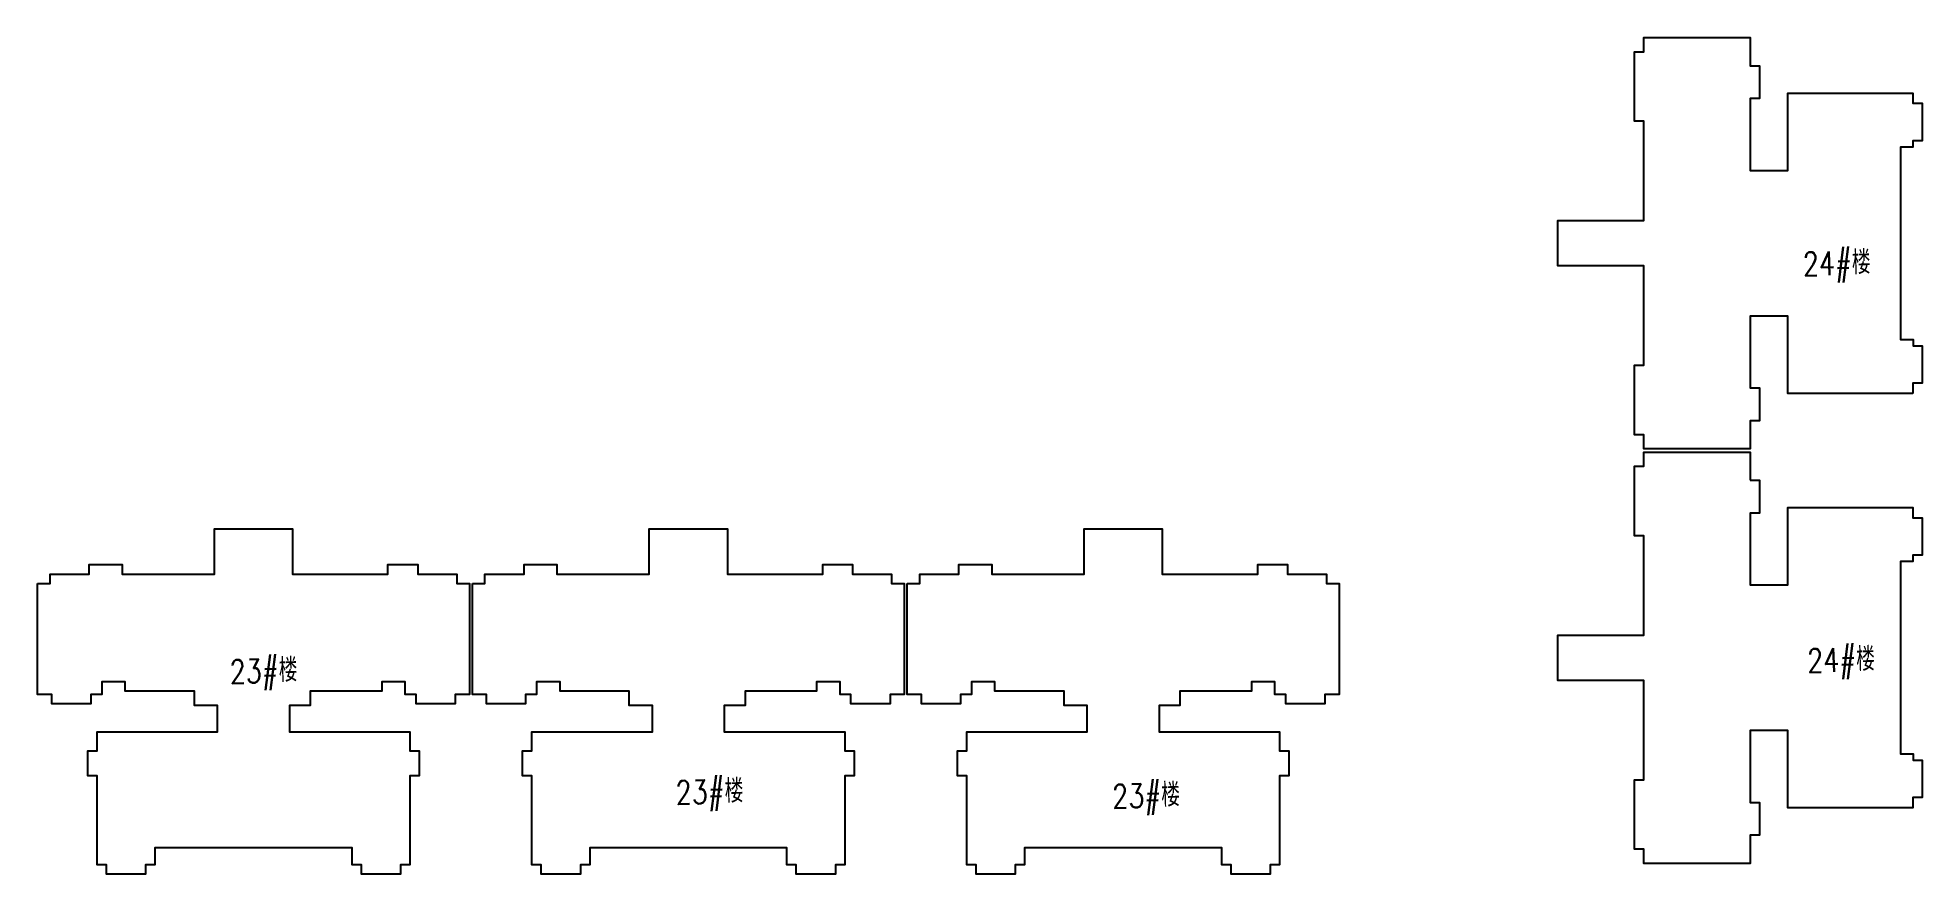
# Model space of a CAD drawing. Extents: x 475 to 1388, y 546 to 1154.
# Drawn here: x 1261.6 to 1382.1, y 774.9 to 828.4 of the extents above; entities that cross this region are included whole.
import ezdxf

# ---------------------------------------------------------------- set-up
doc = ezdxf.new("R2010")
doc.units = 0
doc.header["$LTSCALE"] = 1000
doc.header["$MEASUREMENT"] = 0
doc.layers.add('外墙', color=42, linetype='Continuous')
doc.layers.add('建筑型号', color=2, linetype='Continuous', lineweight=18)
doc.styles.add('_HZTXT', font='txt.shx', dxfattribs={"width": 0.8, "bigfont": 'hztxt.shx'})

msp = doc.modelspace()

# ---------------------------------------------------------------- texts
at = {"layer": '建筑型号', "color": 0, "style": '_HZTXT', "width": 0.8}
for s, p in [('24#楼', (1374.45, 813.18)), ('24#楼', (1374.73, 787.81)), ('23#楼', (1273.88, 787.11)), ('23#楼', (1302.39, 779.38)), ('23#楼', (1330.3, 779.13))]:
    msp.add_text(s, height=1.5, rotation=1.7114, dxfattribs=at).set_placement(p)

# ---------------------------------------------------------------- linework, layer by layer
at = {"layer": '外墙', "color": 2, "ltscale": 0.1}
for points in [[(1381.47, 805.66), (1381.47, 805.66), (1373.47, 805.66), (1373.47, 810.61), (1371.07, 810.61), (1371.07, 806.01), (1371.67, 806.01), (1371.67, 803.91), (1371.07, 803.91), (1371.07, 802.11), (1364.27, 802.11), (1364.27, 803.01), (1363.67, 803.01), (1363.67, 807.46), (1364.27, 807.46), (1364.27, 813.81), (1358.77, 813.81), (1358.77, 816.71), (1364.27, 816.71), (1364.27, 823.06), (1363.67, 823.06), (1363.67, 827.51), (1364.27, 827.51), (1364.27, 828.41), (1371.07, 828.41), (1371.07, 826.61), (1371.67, 826.61), (1371.67, 824.51), (1371.07, 824.51), (1371.07, 819.91), (1373.47, 819.91), (1373.47, 824.86), (1381.47, 824.86), (1381.47, 824.21), (1382.07, 824.21), (1382.07, 821.81), (1381.47, 821.81), (1381.47, 821.41), (1380.67, 821.41), (1380.68, 809.11), (1381.48, 809.11), (1381.48, 808.71), (1382.07, 808.71), (1382.07, 806.31), (1381.47, 806.31)], [(1371.07, 800.11), (1371.67, 800.11), (1371.67, 798.01), (1371.07, 798.01), (1371.07, 793.41), (1373.47, 793.41), (1373.47, 798.36), (1381.47, 798.36), (1381.47, 797.71), (1382.07, 797.71), (1382.07, 795.31), (1381.47, 795.31), (1381.47, 794.91), (1380.67, 794.91), (1380.68, 782.61), (1381.48, 782.61), (1381.48, 782.21), (1382.07, 782.21), (1382.07, 779.81), (1381.47, 779.81), (1381.47, 779.16), (1373.47, 779.16), (1373.47, 779.16), (1373.47, 779.16), (1373.47, 784.11), (1371.07, 784.11), (1371.07, 779.51), (1371.67, 779.51), (1371.67, 777.41), (1371.07, 777.41), (1371.07, 775.61), (1364.27, 775.61), (1364.27, 776.51), (1363.67, 776.51), (1363.67, 780.96), (1364.27, 780.96), (1364.27, 787.31), (1358.77, 787.31), (1358.77, 790.21), (1364.27, 790.21), (1364.27, 796.56), (1363.67, 796.56), (1363.67, 801.01), (1364.27, 801.01), (1364.27, 801.91), (1371.07, 801.91)]]:
    msp.add_lwpolyline(points, close=True, dxfattribs=at)
for points in [[(1261.58, 793.51), (1262.38, 793.51), (1262.38, 794.11), (1264.28, 794.11), (1264.88, 794.11), (1264.88, 794.71), (1266.98, 794.71), (1266.98, 794.11), (1272.88, 794.11), (1272.88, 797.01), (1277.88, 797.01), (1277.88, 794.11), (1283.98, 794.11), (1283.98, 794.71), (1285.88, 794.71), (1285.88, 794.11), (1288.38, 794.11), (1288.38, 793.51), (1289.18, 793.51), (1289.18, 786.41), (1288.28, 786.41), (1288.28, 785.81), (1285.78, 785.81), (1285.78, 786.41), (1285.08, 786.41), (1285.08, 787.21), (1283.58, 787.21), (1283.58, 786.61), (1279.01, 786.61), (1279.01, 785.71), (1277.68, 785.71), (1277.68, 784.01), (1285.38, 784.01), (1285.38, 782.81), (1285.98, 782.81), (1285.98, 781.21), (1285.38, 781.21), (1285.38, 775.51), (1284.78, 775.51), (1284.78, 774.91), (1282.28, 774.91), (1282.28, 775.51), (1281.68, 775.51), (1281.68, 776.61), (1269.08, 776.61), (1269.08, 775.51), (1268.48, 775.51), (1268.48, 774.91), (1265.98, 774.91), (1265.98, 775.51), (1265.38, 775.51), (1265.38, 781.21), (1264.78, 781.21), (1264.78, 782.81), (1265.38, 782.81), (1265.38, 784.01), (1273.08, 784.01), (1273.08, 785.71), (1271.6, 785.71), (1271.6, 786.61), (1267.18, 786.61), (1267.18, 787.21), (1265.68, 787.21), (1265.68, 786.41), (1264.98, 786.41), (1264.98, 785.81), (1262.48, 785.81), (1262.48, 786.41), (1261.58, 786.41), (1261.58, 793.51)], [(1289.38, 793.51), (1290.18, 793.51), (1290.18, 794.11), (1292.08, 794.11), (1292.68, 794.11), (1292.68, 794.71), (1294.78, 794.71), (1294.78, 794.11), (1300.68, 794.11), (1300.68, 797.01), (1305.68, 797.01), (1305.68, 794.11), (1311.78, 794.11), (1311.78, 794.71), (1313.68, 794.71), (1313.68, 794.11), (1316.18, 794.11), (1316.18, 793.51), (1316.98, 793.51), (1316.98, 786.41), (1316.08, 786.41), (1316.08, 785.81), (1313.58, 785.81), (1313.58, 786.41), (1312.88, 786.41), (1312.88, 787.21), (1311.38, 787.21), (1311.38, 786.61), (1306.81, 786.61), (1306.81, 785.71), (1305.48, 785.71), (1305.48, 784.01), (1313.18, 784.01), (1313.18, 782.81), (1313.78, 782.81), (1313.78, 781.21), (1313.18, 781.21), (1313.18, 775.51), (1312.58, 775.51), (1312.58, 774.91), (1310.08, 774.91), (1310.08, 775.51), (1309.48, 775.51), (1309.48, 776.61), (1296.88, 776.61), (1296.88, 775.51), (1296.28, 775.51), (1296.28, 774.91), (1293.78, 774.91), (1293.78, 775.51), (1293.18, 775.51), (1293.18, 781.21), (1292.58, 781.21), (1292.58, 782.81), (1293.18, 782.81), (1293.18, 784.01), (1300.88, 784.01), (1300.88, 785.71), (1299.4, 785.71), (1299.4, 786.61), (1294.98, 786.61), (1294.98, 787.21), (1293.48, 787.21), (1293.48, 786.41), (1292.78, 786.41), (1292.78, 785.81), (1290.28, 785.81), (1290.28, 786.41), (1289.38, 786.41), (1289.38, 793.51)], [(1317.18, 793.51), (1317.98, 793.51), (1317.98, 794.11), (1319.88, 794.11), (1320.48, 794.11), (1320.48, 794.71), (1322.58, 794.71), (1322.58, 794.11), (1328.48, 794.11), (1328.48, 797.01), (1333.48, 797.01), (1333.48, 794.11), (1339.58, 794.11), (1339.58, 794.71), (1341.48, 794.71), (1341.48, 794.11), (1343.98, 794.11), (1343.98, 793.51), (1344.78, 793.51), (1344.78, 786.41), (1343.88, 786.41), (1343.88, 785.81), (1341.38, 785.81), (1341.38, 786.41), (1340.68, 786.41), (1340.68, 787.21), (1339.18, 787.21), (1339.18, 786.61), (1334.61, 786.61), (1334.61, 785.71), (1333.28, 785.71), (1333.28, 784.01), (1340.98, 784.01), (1340.98, 782.81), (1341.58, 782.81), (1341.58, 781.21), (1340.98, 781.21), (1340.98, 775.51), (1340.38, 775.51), (1340.38, 774.91), (1337.88, 774.91), (1337.88, 775.51), (1337.28, 775.51), (1337.28, 776.61), (1324.68, 776.61), (1324.68, 775.51), (1324.08, 775.51), (1324.08, 774.91), (1321.58, 774.91), (1321.58, 775.51), (1320.98, 775.51), (1320.98, 781.21), (1320.38, 781.21), (1320.38, 782.81), (1320.98, 782.81), (1320.98, 784.01), (1328.68, 784.01), (1328.68, 785.71), (1327.2, 785.71), (1327.2, 786.61), (1322.78, 786.61), (1322.78, 787.21), (1321.28, 787.21), (1321.28, 786.41), (1320.58, 786.41), (1320.58, 785.81), (1318.08, 785.81), (1318.08, 786.41), (1317.18, 786.41), (1317.18, 793.51)]]:
    msp.add_lwpolyline(points, dxfattribs=at)

msp.set_redraw_order([(e.dxf.handle, doc.entitydb.next_handle()) for e in msp.query("TEXT MTEXT ATTDEF DIMENSION ARC_DIMENSION")])  # texts and dimensions are drawn at this point

doc.saveas('drawing.dxf')
